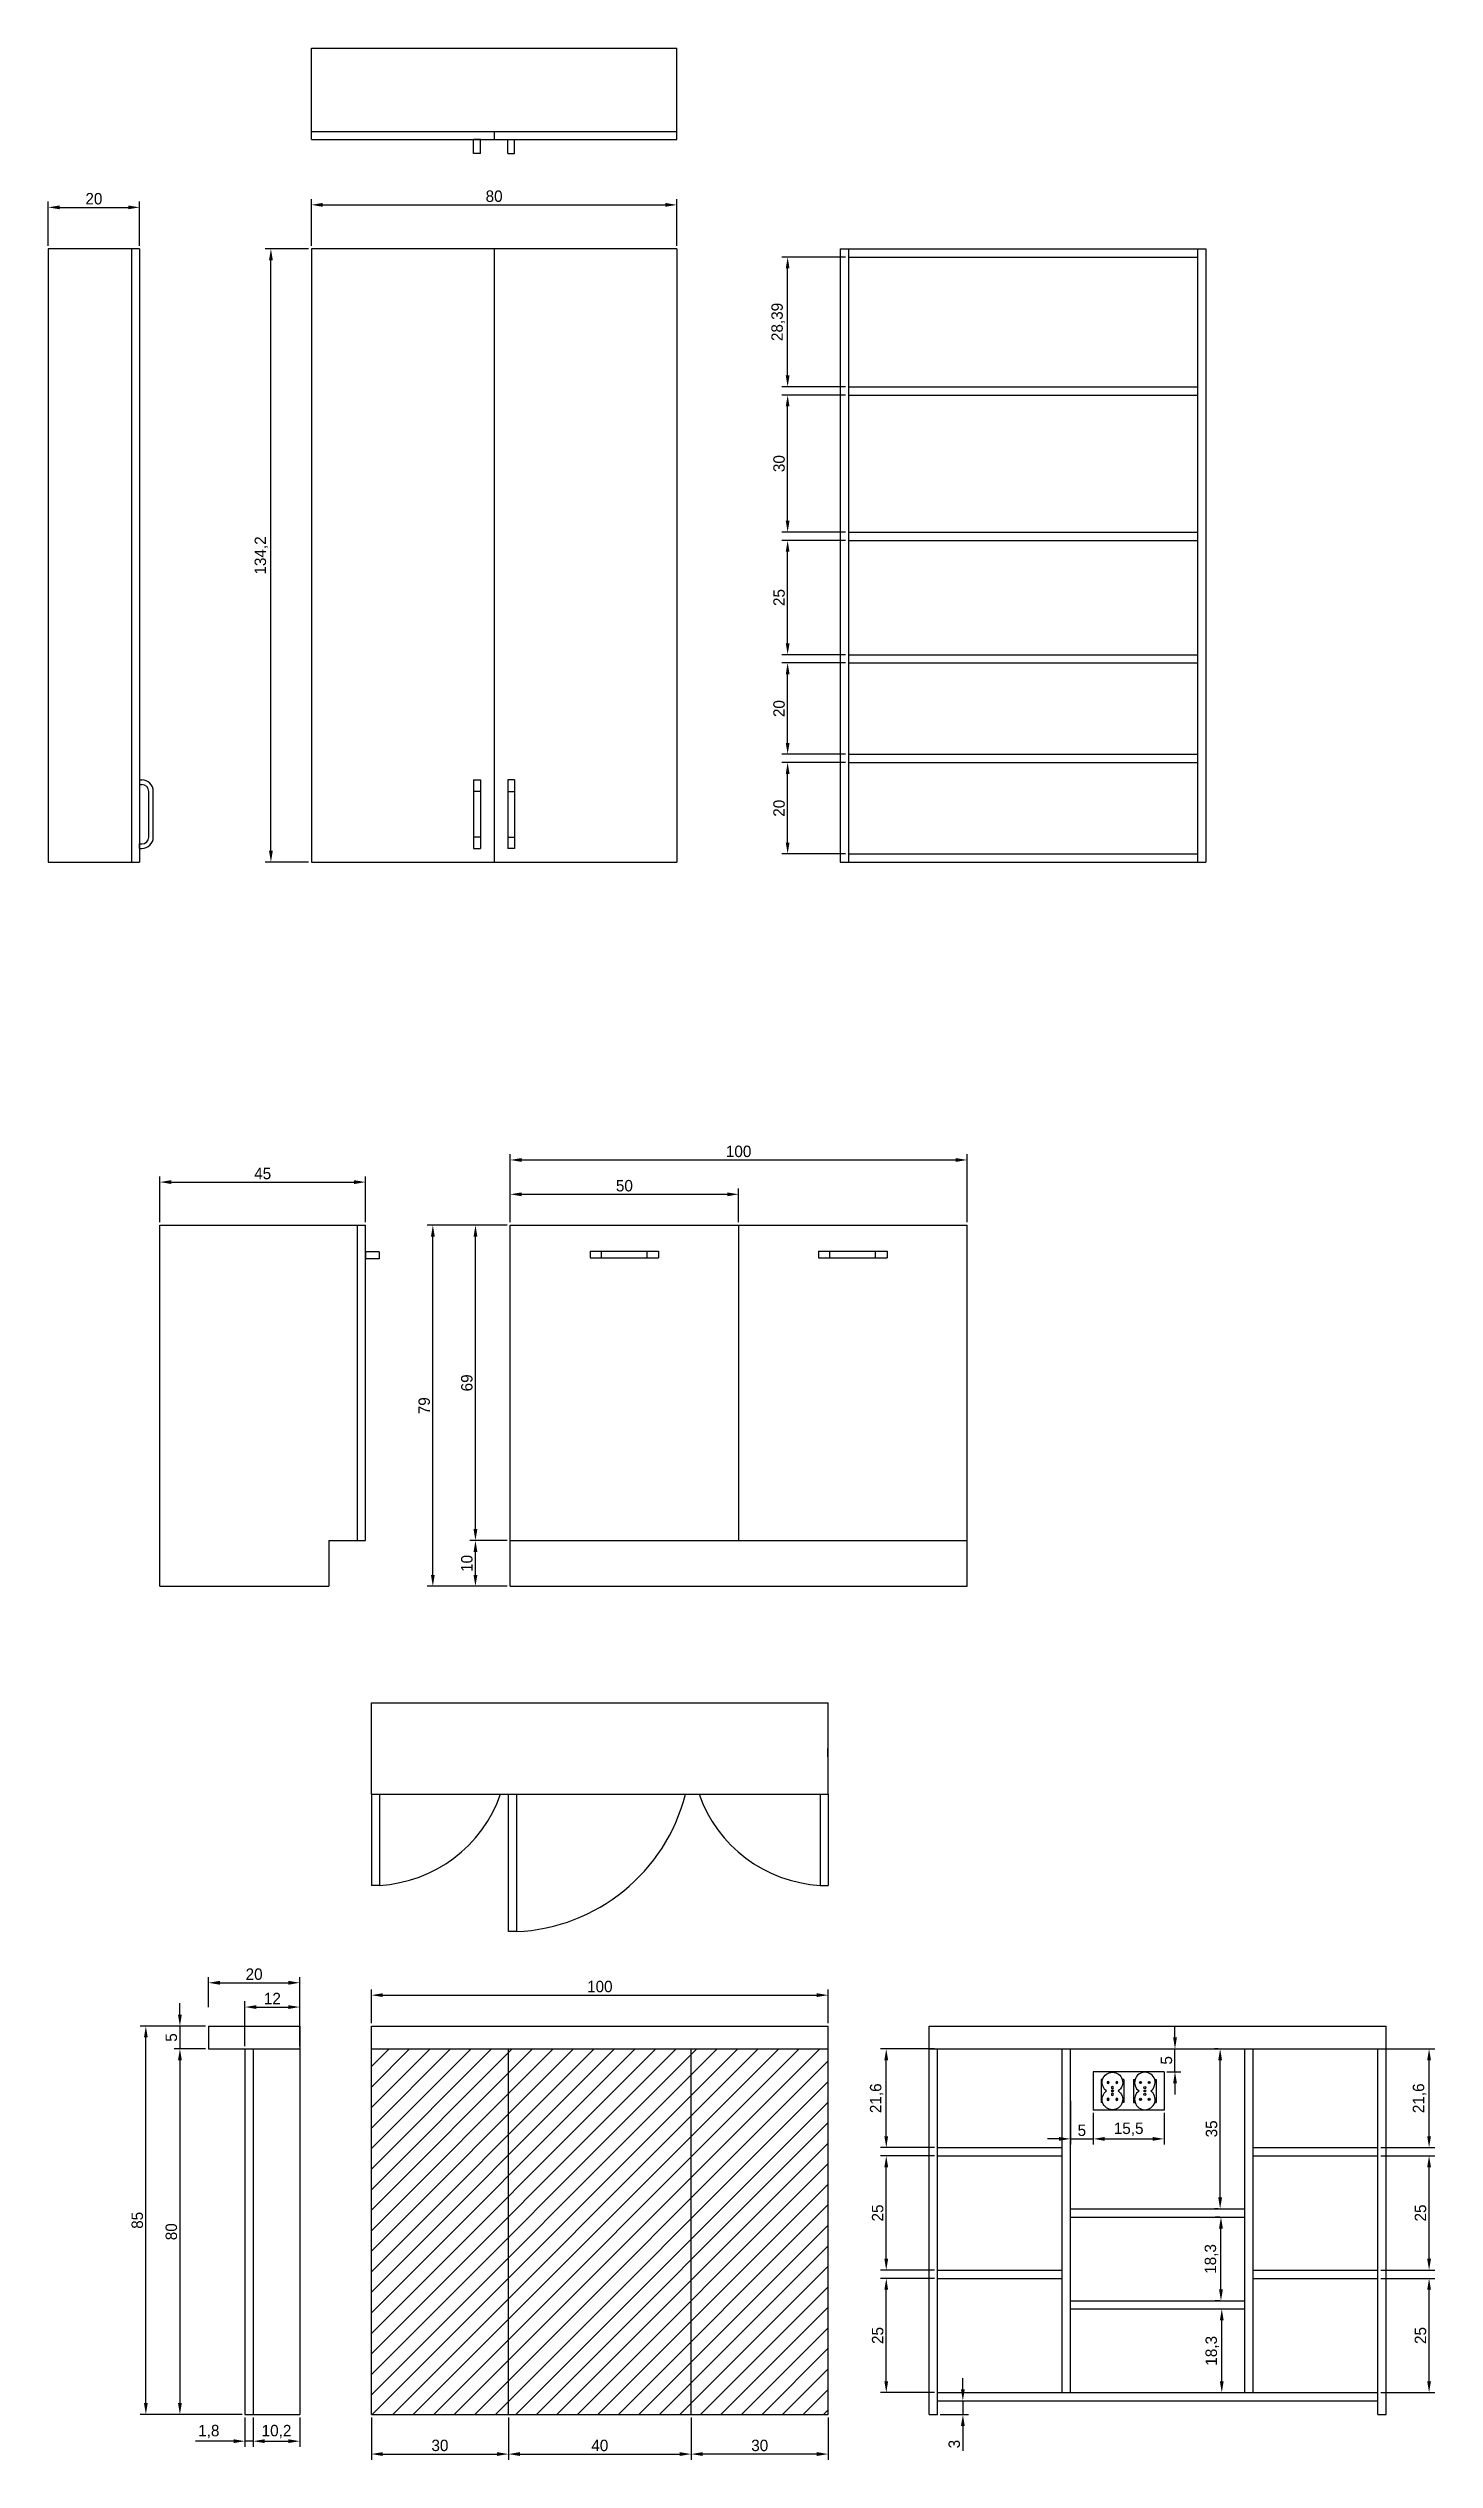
# Model space of a CAD drawing. Header units: millimetres. Extents: x 169 to 4368, y -1049 to 1924.
# Drawn here: x 1845 to 2149, y 853 to 1380 of the extents above; entities that cross this region are included whole.
import ezdxf
from ezdxf.lldxf.tags import DXFTag

# ---------------------------------------------------------------- set-up
doc = ezdxf.new("R2010")
doc.units = ezdxf.units.MM
doc.layers.add('Wymiar', color=7, linetype='Continuous', true_color=0x9e9e9e)
tags = doc.linetypes.add('03B018', pattern=[5.4, 2.16, -3.24]).pattern_tags.tags
tags[6:7] = [DXFTag(74, 4), DXFTag(75, 0), DXFTag(340, '0'), DXFTag(46, 1.0), DXFTag(50, 0.0), DXFTag(44, 0.0), DXFTag(45, 0.0)]
tags[4:5] = [DXFTag(74, 4), DXFTag(75, 0), DXFTag(340, '0'), DXFTag(46, 1.0), DXFTag(50, 0.0), DXFTag(44, 0.0), DXFTag(45, 0.0)]
doc.dimstyles.new('ISO-25', dxfattribs={"dimtxt": 2.5, "dimasz": 2.5, "dimexe": 1.25, "dimexo": 0.625, "dimtad": 1, "dimtxsty": 'Standard', "dimcen": 2.5, "dimadec": 0, "dimazin": 0, "dimtfac": 1, "dimtmove": 0, "dimatfit": 3, "dimfxl": 1, "dimarcsym": 0})

msp = doc.modelspace()

# ---------------------------------------------------------------- blocks, each defined once
blk = doc.blocks.new('*D325')
at = {"layer": 'Defpoints', "color": 0}
for p in [(1914.6, 1132.19), (1869.6, 1122.76), (1914.6, 1122.76)]:
    blk.add_point(p, dxfattribs=at)
at = {"layer": 'Wymiar', "color": 0, "lineweight": -2}
for p, q in [((1869.6, 1123.39), (1869.6, 1133.44)), ((1872.1, 1132.19), (1912.1, 1132.19)), ((1914.6, 1123.39), (1914.6, 1133.44))]:
    blk.add_line(p, q, dxfattribs=at)
at = {"layer": 'Wymiar', "color": 0}
for points in [[(1872.1, 1132.61), (1872.1, 1131.77), (1869.6, 1132.19)], [(1912.1, 1131.77), (1912.1, 1132.61), (1914.6, 1132.19)]]:
    blk.add_solid(points, dxfattribs=at)
at = {"layer": 'Wymiar', "color": 0, "insert": (1892.1, 1134.06), "char_height": 2.5, "attachment_point": 5}
blk.add_mtext('45', dxfattribs=at)
blk = doc.blocks.new('*D326')
at = {"layer": 'Defpoints', "color": 0}
for p in [(1938.67, 1053.76), (1946.27, 1053.76), (1946.27, 1043.76)]:
    blk.add_point(p, dxfattribs=at)
at = {"layer": 'Wymiar', "color": 0, "lineweight": -2}
for p, q in [((1945.64, 1053.76), (1937.42, 1053.76)), ((1938.67, 1046.26), (1938.67, 1051.26)), ((1945.64, 1043.76), (1937.42, 1043.76))]:
    blk.add_line(p, q, dxfattribs=at)
at = {"layer": 'Wymiar', "color": 0}
for points in [[(1939.09, 1051.26), (1938.25, 1051.26), (1938.67, 1053.76)], [(1938.25, 1046.26), (1939.09, 1046.26), (1938.67, 1043.76)]]:
    blk.add_solid(points, dxfattribs=at)
at = {"layer": 'Wymiar', "color": 0, "insert": (1936.79, 1048.76), "char_height": 2.5, "attachment_point": 5, "rotation": 90}
blk.add_mtext('10', dxfattribs=at)
blk = doc.blocks.new('*D327')
at = {"layer": 'Defpoints', "color": 0}
for p in [(1938.67, 1122.76), (1946.27, 1122.76), (1946.27, 1053.76)]:
    blk.add_point(p, dxfattribs=at)
at = {"layer": 'Wymiar', "color": 0, "lineweight": -2}
for p, q in [((1945.64, 1122.76), (1937.42, 1122.76)), ((1938.67, 1056.26), (1938.67, 1120.26)), ((1945.64, 1053.76), (1937.42, 1053.76))]:
    blk.add_line(p, q, dxfattribs=at)
at = {"layer": 'Wymiar', "color": 0}
for points in [[(1939.09, 1120.26), (1938.25, 1120.26), (1938.67, 1122.76)], [(1938.25, 1056.26), (1939.09, 1056.26), (1938.67, 1053.76)]]:
    blk.add_solid(points, dxfattribs=at)
at = {"layer": 'Wymiar', "color": 0, "insert": (1936.79, 1088.26), "char_height": 2.5, "attachment_point": 5, "rotation": 90}
blk.add_mtext('69', dxfattribs=at)
blk = doc.blocks.new('*D328')
at = {"layer": 'Defpoints', "color": 0}
for p in [(1996.27, 1129.52), (1946.27, 1122.76), (1996.27, 1122.76)]:
    blk.add_point(p, dxfattribs=at)
at = {"layer": 'Wymiar', "color": 0, "lineweight": -2}
for p, q in [((1946.27, 1123.39), (1946.27, 1130.77)), ((1948.77, 1129.52), (1993.77, 1129.52)), ((1996.27, 1123.39), (1996.27, 1130.77))]:
    blk.add_line(p, q, dxfattribs=at)
at = {"layer": 'Wymiar', "color": 0}
for points in [[(1948.77, 1129.93), (1948.77, 1129.1), (1946.27, 1129.52)], [(1993.77, 1129.1), (1993.77, 1129.93), (1996.27, 1129.52)]]:
    blk.add_solid(points, dxfattribs=at)
at = {"layer": 'Wymiar', "color": 0, "insert": (1971.27, 1131.39), "char_height": 2.5, "attachment_point": 5}
blk.add_mtext('50', dxfattribs=at)
blk = doc.blocks.new('*D329')
at = {"layer": 'Defpoints', "color": 0}
for p in [(2046.27, 1137.03), (1946.27, 1122.76), (2046.27, 1122.76)]:
    blk.add_point(p, dxfattribs=at)
at = {"layer": 'Wymiar', "color": 0, "lineweight": -2}
for p, q in [((1946.27, 1123.39), (1946.27, 1138.28)), ((1948.77, 1137.03), (2043.77, 1137.03)), ((2046.27, 1123.39), (2046.27, 1138.28))]:
    blk.add_line(p, q, dxfattribs=at)
at = {"layer": 'Wymiar', "color": 0}
for points in [[(1948.77, 1137.45), (1948.77, 1136.61), (1946.27, 1137.03)], [(2043.77, 1136.61), (2043.77, 1137.45), (2046.27, 1137.03)]]:
    blk.add_solid(points, dxfattribs=at)
at = {"layer": 'Wymiar', "color": 0, "insert": (1996.27, 1138.9), "char_height": 2.5, "attachment_point": 5}
blk.add_mtext('100', dxfattribs=at)
blk = doc.blocks.new('*D330')
at = {"layer": 'Defpoints', "color": 0}
for p in [(1929.34, 1122.76), (1946.27, 1122.76), (1946.27, 1043.76)]:
    blk.add_point(p, dxfattribs=at)
at = {"layer": 'Wymiar', "color": 0, "lineweight": -2}
for p, q in [((1945.64, 1122.76), (1928.09, 1122.76)), ((1929.34, 1046.26), (1929.34, 1120.26)), ((1945.64, 1043.76), (1928.09, 1043.76))]:
    blk.add_line(p, q, dxfattribs=at)
at = {"layer": 'Wymiar', "color": 0}
for points in [[(1929.76, 1120.26), (1928.92, 1120.26), (1929.34, 1122.76)], [(1928.92, 1046.26), (1929.76, 1046.26), (1929.34, 1043.76)]]:
    blk.add_solid(points, dxfattribs=at)
at = {"layer": 'Wymiar', "color": 0, "insert": (1927.46, 1083.26), "char_height": 2.5, "attachment_point": 5, "rotation": 90}
blk.add_mtext('79', dxfattribs=at)
blk = doc.blocks.new('Z$W@#21159')
for p, q in [((0, 0), (0, 20)), ((0, 20), (100, 20)), ((100, 0), (100, 20)), ((99.9, 8.2), (99.9, 10)), ((0, 0), (100, 0))]:
    blk.add_line(p, q)
blk = doc.blocks.new('Z$W@#20142')
for p, q in [((0, 0), (0, 85)), ((0, 85), (100, 85)), ((100, 0), (100, 85)), ((0, 80), (100, 80)), ((1.8, 0), (1.8, 80)), ((29.1, 4.8), (29.1, 80)), ((30.9, 4.8), (30.9, 80)), ((69.1, 4.8), (69.1, 80)), ((70.9, 4.8), (70.9, 80)), ((98.2, 0), (98.2, 80)), ((1.8, 58.4), (29.1, 58.4)), ((70.9, 58.4), (98.2, 58.4)), ((1.8, 56.6), (29.1, 56.6)), ((70.9, 56.6), (98.2, 56.6)), ((30.9, 45), (69.1, 45)), ((30.9, 43.2), (69.1, 43.2)), ((1.8, 31.6), (29.1, 31.6)), ((1.8, 29.8), (29.1, 29.8)), ((70.9, 31.6), (98.2, 31.6)), ((70.9, 29.8), (98.2, 29.8)), ((30.9, 24.9), (69.1, 24.9)), ((30.9, 23.1), (69.1, 23.1)), ((0, 0), (1.8, 0)), ((1.8, 4.8), (98.2, 4.8)), ((1.8, 3), (98.2, 3)), ((98.2, 0), (100, 0))]:
    blk.add_line(p, q)
blk = doc.blocks.new('Z$W@#24918')
h = blk.add_hatch(color=256)
h.paths.add_polyline_path([(1.54, 5.95, -1), (1.06, 5.95, -1)])
h.paths.add_polyline_path([(3.44, 5.95, -1), (2.96, 5.95, -1)])
h = blk.add_hatch(color=256)
h.paths.add_polyline_path([(1.54, 2.25, 1), (1.06, 2.25, 1)])
h.paths.add_polyline_path([(3.44, 2.25, 1), (2.96, 2.25, 1)])
for centre in [(1.3, 5.95), (3.2, 5.95), (1.3, 2.25), (2.25, 4.83), (2.25, 3.37), (3.2, 2.25)]:
    blk.add_circle(centre, 0.24)
for centre, start, end in [((2.25, 5.95), 304.6921, 235.3079), ((2.25, 2.25), 124.6921, 55.3079)]:
    blk.add_arc(centre, 2.25, start, end)
blk = doc.blocks.new('Z$W@#10080')
for p, q in [((15.5, 8.4), (0, 8.4)), ((0, 8.4), (0, 0)), ((1.7, 6.7), (1.7, 1.7)), ((2.05, 6.7), (1.7, 6.7)), ((6.7, 6.7), (6.35, 6.7)), ((6.7, 6.7), (6.7, 1.7)), ((8.8, 6.7), (8.8, 1.7)), ((8.8, 6.7), (9.15, 6.7)), ((13.45, 6.7), (13.8, 6.7)), ((13.8, 6.7), (13.8, 1.7)), ((15.5, 8.4), (15.5, 0)), ((15.5, 0), (0, 0)), ((2.05, 1.7), (1.7, 1.7)), ((4.4, 4.18), (4, 4.22)), ((4.22, 4.4), (4.18, 4)), ((6.7, 1.7), (6.35, 1.7)), ((8.8, 1.7), (9.15, 1.7)), ((11.1, 4.18), (11.5, 4.22)), ((11.28, 4.4), (11.32, 4)), ((13.45, 1.7), (13.8, 1.7))]:
    blk.add_line(p, q)
for centre in [(4.2, 4.2), (11.3, 4.2)]:
    blk.add_circle(centre, 0.2)
at = {"xscale": -1}
blk.add_blockref('Z$W@#24918', (6.45, 0.1), dxfattribs=at)
blk.add_blockref('Z$W@#24918', (9.05, 0.1))
blk = doc.blocks.new('*D344')
at = {"layer": 'Defpoints', "color": 0}
for p in [(1900.22, 957.02), (1880.22, 951.08), (1900.22, 951.08)]:
    blk.add_point(p, dxfattribs=at)
at = {"layer": 'Wymiar', "color": 0, "lineweight": -2}
for p, q in [((1880.22, 951.71), (1880.22, 958.27)), ((1882.72, 957.02), (1897.72, 957.02)), ((1900.22, 951.71), (1900.22, 958.27))]:
    blk.add_line(p, q, dxfattribs=at)
at = {"layer": 'Wymiar', "color": 0}
for points in [[(1882.72, 957.44), (1882.72, 956.6), (1880.22, 957.02)], [(1897.72, 956.6), (1897.72, 957.44), (1900.22, 957.02)]]:
    blk.add_solid(points, dxfattribs=at)
at = {"layer": 'Wymiar', "color": 0, "insert": (1890.22, 958.89), "char_height": 2.5, "attachment_point": 5}
blk.add_mtext('20', dxfattribs=at)
blk = doc.blocks.new('*D345')
at = {"layer": 'Defpoints', "color": 0}
for p in [(1890.02, 862.55), (1900.22, 862.55), (1900.22, 856.73)]:
    blk.add_point(p, dxfattribs=at)
at = {"layer": 'Wymiar', "color": 0, "lineweight": -2}
for p, q in [((1890.02, 861.93), (1890.02, 855.48)), ((1900.22, 861.93), (1900.22, 855.48)), ((1892.52, 856.73), (1897.72, 856.73))]:
    blk.add_line(p, q, dxfattribs=at)
at = {"layer": 'Wymiar', "color": 0}
for points in [[(1892.52, 857.15), (1892.52, 856.32), (1890.02, 856.73)], [(1897.72, 856.32), (1897.72, 857.15), (1900.22, 856.73)]]:
    blk.add_solid(points, dxfattribs=at)
at = {"layer": 'Wymiar', "color": 0, "insert": (1895.12, 858.82), "char_height": 2.5, "attachment_point": 5}
blk.add_mtext('10,2', dxfattribs=at)
blk = doc.blocks.new('*D346')
at = {"layer": 'Defpoints', "color": 0}
for p in [(1888.22, 862.55), (1890.02, 862.55), (1888.22, 856.73)]:
    blk.add_point(p, dxfattribs=at)
at = {"layer": 'Wymiar', "color": 0, "lineweight": -2}
for p, q in [((1888.22, 861.93), (1888.22, 855.48)), ((1890.02, 861.93), (1890.02, 855.48)), ((1885.72, 856.73), (1877.39, 856.73)), ((1890.02, 856.73), (1888.22, 856.73)), ((1892.52, 856.73), (1895.02, 856.73))]:
    blk.add_line(p, q, dxfattribs=at)
at = {"layer": 'Wymiar', "color": 0}
for points in [[(1885.72, 856.32), (1885.72, 857.15), (1888.22, 856.73)], [(1892.52, 857.15), (1892.52, 856.32), (1890.02, 856.73)]]:
    blk.add_solid(points, dxfattribs=at)
at = {"layer": 'Wymiar', "color": 0, "insert": (1880.3, 858.82), "char_height": 2.5, "attachment_point": 5}
blk.add_mtext('1,8', dxfattribs=at)
blk = doc.blocks.new('*D347')
at = {"layer": 'Defpoints', "color": 0}
for p in [(1900.22, 951.71), (1888.22, 942.55), (1900.22, 942.55)]:
    blk.add_point(p, dxfattribs=at)
at = {"layer": 'Wymiar', "color": 0, "lineweight": -2}
for p, q in [((1888.22, 943.18), (1888.22, 952.96)), ((1890.72, 951.71), (1897.72, 951.71)), ((1900.22, 943.18), (1900.22, 952.96))]:
    blk.add_line(p, q, dxfattribs=at)
at = {"layer": 'Wymiar', "color": 0}
for points in [[(1890.72, 952.12), (1890.72, 951.29), (1888.22, 951.71)], [(1897.72, 951.29), (1897.72, 952.12), (1900.22, 951.71)]]:
    blk.add_solid(points, dxfattribs=at)
at = {"layer": 'Wymiar', "color": 0, "insert": (1894.22, 953.58), "char_height": 2.5, "attachment_point": 5}
blk.add_mtext('12', dxfattribs=at)
blk = doc.blocks.new('*D349')
at = {"layer": 'Defpoints', "color": 0}
for p in [(1880.22, 947.55), (1873.98, 942.55), (1880.22, 942.55)]:
    blk.add_point(p, dxfattribs=at)
at = {"layer": 'Wymiar', "color": 0, "lineweight": -2}
for p, q in [((1873.98, 950.05), (1873.98, 952.55)), ((1879.6, 947.55), (1872.73, 947.55)), ((1873.98, 947.55), (1873.98, 942.55)), ((1879.6, 942.55), (1872.73, 942.55)), ((1873.98, 940.05), (1873.98, 937.55))]:
    blk.add_line(p, q, dxfattribs=at)
at = {"layer": 'Wymiar', "color": 0}
for points in [[(1873.56, 950.05), (1874.39, 950.05), (1873.98, 947.55)], [(1874.39, 940.05), (1873.56, 940.05), (1873.98, 942.55)]]:
    blk.add_solid(points, dxfattribs=at)
at = {"layer": 'Wymiar', "color": 0, "insert": (1872.1, 945.05), "char_height": 2.5, "attachment_point": 5, "rotation": 90}
blk.add_mtext('5', dxfattribs=at)
blk = doc.blocks.new('*D350')
at = {"layer": 'Defpoints', "color": 0}
for p in [(1880.22, 942.55), (1873.98, 862.55), (1888.22, 862.55)]:
    blk.add_point(p, dxfattribs=at)
at = {"layer": 'Wymiar', "color": 0, "lineweight": -2}
for p, q in [((1879.6, 942.55), (1872.73, 942.55)), ((1873.98, 940.05), (1873.98, 865.05)), ((1887.6, 862.55), (1872.73, 862.55))]:
    blk.add_line(p, q, dxfattribs=at)
at = {"layer": 'Wymiar', "color": 0}
for points in [[(1874.39, 940.05), (1873.56, 940.05), (1873.98, 942.55)], [(1873.56, 865.05), (1874.39, 865.05), (1873.98, 862.55)]]:
    blk.add_solid(points, dxfattribs=at)
at = {"layer": 'Wymiar', "color": 0, "insert": (1872.1, 902.55), "char_height": 2.5, "attachment_point": 5, "rotation": 90}
blk.add_mtext('80', dxfattribs=at)
blk = doc.blocks.new('*D351')
at = {"layer": 'Defpoints', "color": 0}
for p in [(1866.52, 947.55), (1880.22, 947.55), (1888.22, 862.55)]:
    blk.add_point(p, dxfattribs=at)
at = {"layer": 'Wymiar', "color": 0, "lineweight": -2}
for p, q in [((1879.6, 947.55), (1865.27, 947.55)), ((1866.52, 865.05), (1866.52, 945.05)), ((1887.6, 862.55), (1865.27, 862.55))]:
    blk.add_line(p, q, dxfattribs=at)
at = {"layer": 'Wymiar', "color": 0}
for points in [[(1866.94, 945.05), (1866.11, 945.05), (1866.52, 947.55)], [(1866.11, 865.05), (1866.94, 865.05), (1866.52, 862.55)]]:
    blk.add_solid(points, dxfattribs=at)
at = {"layer": 'Wymiar', "color": 0, "insert": (1864.65, 905.05), "char_height": 2.5, "attachment_point": 5, "rotation": 90}
blk.add_mtext('85', dxfattribs=at)
blk = doc.blocks.new('*D354')
at = {"layer": 'Defpoints', "color": 0}
for p in [(2015.89, 954.31), (1915.89, 947.55), (2015.89, 947.55)]:
    blk.add_point(p, dxfattribs=at)
at = {"layer": 'Wymiar', "color": 0, "lineweight": -2}
for p, q in [((1915.89, 948.18), (1915.89, 955.56)), ((2015.89, 948.18), (2015.89, 955.56)), ((1918.39, 954.31), (2013.39, 954.31))]:
    blk.add_line(p, q, dxfattribs=at)
at = {"layer": 'Wymiar', "color": 0}
for points in [[(1918.39, 954.73), (1918.39, 953.9), (1915.89, 954.31)], [(2013.39, 953.9), (2013.39, 954.73), (2015.89, 954.31)]]:
    blk.add_solid(points, dxfattribs=at)
at = {"layer": 'Wymiar', "color": 0, "insert": (1965.89, 956.19), "char_height": 2.5, "attachment_point": 5}
blk.add_mtext('100', dxfattribs=at)
blk = doc.blocks.new('*D355')
at = {"layer": 'Defpoints', "color": 0}
for p in [(2028.59, 892.35), (2039.8, 892.35), (2039.8, 867.35)]:
    blk.add_point(p, dxfattribs=at)
at = {"layer": 'Wymiar', "color": 0, "lineweight": -2}
for p, q in [((2039.17, 892.35), (2027.34, 892.35)), ((2028.59, 869.85), (2028.59, 889.85)), ((2039.17, 867.35), (2027.34, 867.35))]:
    blk.add_line(p, q, dxfattribs=at)
at = {"layer": 'Wymiar', "color": 0}
for points in [[(2029, 889.85), (2028.17, 889.85), (2028.59, 892.35)], [(2028.17, 869.85), (2029, 869.85), (2028.59, 867.35)]]:
    blk.add_solid(points, dxfattribs=at)
at = {"layer": 'Wymiar', "color": 0, "insert": (2026.71, 879.85), "char_height": 2.5, "attachment_point": 5, "rotation": 90}
blk.add_mtext('25', dxfattribs=at)
blk = doc.blocks.new('*D356')
at = {"layer": 'Defpoints', "color": 0}
for p in [(2028.59, 919.15), (2039.8, 919.15), (2039.8, 894.15)]:
    blk.add_point(p, dxfattribs=at)
at = {"layer": 'Wymiar', "color": 0, "lineweight": -2}
for p, q in [((2039.17, 919.15), (2027.34, 919.15)), ((2028.59, 896.65), (2028.59, 916.65)), ((2039.17, 894.15), (2027.34, 894.15))]:
    blk.add_line(p, q, dxfattribs=at)
at = {"layer": 'Wymiar', "color": 0}
for points in [[(2029, 916.65), (2028.17, 916.65), (2028.59, 919.15)], [(2028.17, 896.65), (2029, 896.65), (2028.59, 894.15)]]:
    blk.add_solid(points, dxfattribs=at)
at = {"layer": 'Wymiar', "color": 0, "insert": (2026.71, 906.65), "char_height": 2.5, "attachment_point": 5, "rotation": 90}
blk.add_mtext('25', dxfattribs=at)
blk = doc.blocks.new('*D357')
at = {"layer": 'Defpoints', "color": 0}
for p in [(2028.59, 942.55), (2039.8, 942.55), (2039.8, 920.95)]:
    blk.add_point(p, dxfattribs=at)
at = {"layer": 'Wymiar', "color": 0, "lineweight": -2}
for p, q in [((2039.17, 942.55), (2027.34, 942.55)), ((2028.59, 923.45), (2028.59, 940.05)), ((2039.17, 920.95), (2027.34, 920.95))]:
    blk.add_line(p, q, dxfattribs=at)
at = {"layer": 'Wymiar', "color": 0}
for points in [[(2029, 940.05), (2028.17, 940.05), (2028.59, 942.55)], [(2028.17, 923.45), (2029, 923.45), (2028.59, 920.95)]]:
    blk.add_solid(points, dxfattribs=at)
at = {"layer": 'Wymiar', "color": 0, "insert": (2026.5, 931.75), "char_height": 2.5, "attachment_point": 5, "rotation": 90}
blk.add_mtext('21,6', dxfattribs=at)
blk = doc.blocks.new('*D358')
at = {"layer": 'Defpoints', "color": 0}
for p in [(2136.2, 892.35), (2147.41, 892.35), (2136.2, 867.35)]:
    blk.add_point(p, dxfattribs=at)
at = {"layer": 'Wymiar', "color": 0, "lineweight": -2}
for p, q in [((2136.82, 892.35), (2148.66, 892.35)), ((2147.41, 869.85), (2147.41, 889.85)), ((2136.82, 867.35), (2148.66, 867.35))]:
    blk.add_line(p, q, dxfattribs=at)
at = {"layer": 'Wymiar', "color": 0}
for points in [[(2147.82, 889.85), (2146.99, 889.85), (2147.41, 892.35)], [(2146.99, 869.85), (2147.82, 869.85), (2147.41, 867.35)]]:
    blk.add_solid(points, dxfattribs=at)
at = {"layer": 'Wymiar', "color": 0, "insert": (2145.53, 879.85), "char_height": 2.5, "attachment_point": 5, "rotation": 90}
blk.add_mtext('25', dxfattribs=at)
blk = doc.blocks.new('*D359')
at = {"layer": 'Defpoints', "color": 0}
for p in [(2136.2, 919.15), (2147.41, 919.15), (2136.2, 894.15)]:
    blk.add_point(p, dxfattribs=at)
at = {"layer": 'Wymiar', "color": 0, "lineweight": -2}
for p, q in [((2136.82, 919.15), (2148.66, 919.15)), ((2147.41, 896.65), (2147.41, 916.65)), ((2136.82, 894.15), (2148.66, 894.15))]:
    blk.add_line(p, q, dxfattribs=at)
at = {"layer": 'Wymiar', "color": 0}
for points in [[(2147.82, 916.65), (2146.99, 916.65), (2147.41, 919.15)], [(2146.99, 896.65), (2147.82, 896.65), (2147.41, 894.15)]]:
    blk.add_solid(points, dxfattribs=at)
at = {"layer": 'Wymiar', "color": 0, "insert": (2145.53, 906.65), "char_height": 2.5, "attachment_point": 5, "rotation": 90}
blk.add_mtext('25', dxfattribs=at)
blk = doc.blocks.new('*D360')
at = {"layer": 'Defpoints', "color": 0}
for p in [(2136.2, 942.55), (2147.41, 942.55), (2136.2, 920.95)]:
    blk.add_point(p, dxfattribs=at)
at = {"layer": 'Wymiar', "color": 0, "lineweight": -2}
for p, q in [((2136.82, 942.55), (2148.66, 942.55)), ((2147.41, 923.45), (2147.41, 940.05)), ((2136.82, 920.95), (2148.66, 920.95))]:
    blk.add_line(p, q, dxfattribs=at)
at = {"layer": 'Wymiar', "color": 0}
for points in [[(2147.82, 940.05), (2146.99, 940.05), (2147.41, 942.55)], [(2146.99, 923.45), (2147.82, 923.45), (2147.41, 920.95)]]:
    blk.add_solid(points, dxfattribs=at)
at = {"layer": 'Wymiar', "color": 0, "insert": (2145.32, 931.75), "char_height": 2.5, "attachment_point": 5, "rotation": 90}
blk.add_mtext('21,6', dxfattribs=at)
blk = doc.blocks.new('*D362')
at = {"layer": 'Defpoints', "color": 0}
for p in [(2101.85, 885.65), (2102.03, 885.65), (2101.85, 867.35)]:
    blk.add_point(p, dxfattribs=at)
at = {"layer": 'Wymiar', "color": 0, "lineweight": -2}
for p, q in [((2102.03, 869.85), (2102.03, 883.15)), ((2102.48, 885.65), (2103.28, 885.65)), ((2102.48, 867.35), (2103.28, 867.35))]:
    blk.add_line(p, q, dxfattribs=at)
at = {"layer": 'Wymiar', "color": 0}
for points in [[(2102.45, 883.15), (2101.61, 883.15), (2102.03, 885.65)], [(2101.61, 869.85), (2102.45, 869.85), (2102.03, 867.35)]]:
    blk.add_solid(points, dxfattribs=at)
at = {"layer": 'Wymiar', "color": 0, "insert": (2099.95, 876.5), "char_height": 2.5, "attachment_point": 5, "rotation": 90}
blk.add_mtext('18,3', dxfattribs=at)
blk = doc.blocks.new('*D363')
at = {"layer": 'Defpoints', "color": 0}
for p in [(2101.85, 905.75), (2102.21, 905.75), (2102.21, 887.45)]:
    blk.add_point(p, dxfattribs=at)
at = {"layer": 'Wymiar', "color": 0, "lineweight": -2}
for p, q in [((2101.59, 905.75), (2100.6, 905.75)), ((2101.85, 889.95), (2101.85, 903.25)), ((2101.59, 887.45), (2100.6, 887.45))]:
    blk.add_line(p, q, dxfattribs=at)
at = {"layer": 'Wymiar', "color": 0}
for points in [[(2102.27, 903.25), (2101.43, 903.25), (2101.85, 905.75)], [(2101.43, 889.95), (2102.27, 889.95), (2101.85, 887.45)]]:
    blk.add_solid(points, dxfattribs=at)
at = {"layer": 'Wymiar', "color": 0, "insert": (2099.77, 896.6), "char_height": 2.5, "attachment_point": 5, "rotation": 90}
blk.add_mtext('18,3', dxfattribs=at)
blk = doc.blocks.new('*D364')
at = {"layer": 'Defpoints', "color": 0}
for p in [(2101.67, 942.55), (2101.85, 942.55), (2101.85, 907.55)]:
    blk.add_point(p, dxfattribs=at)
at = {"layer": 'Wymiar', "color": 0, "lineweight": -2}
for p, q in [((2101.23, 942.55), (2100.42, 942.55)), ((2101.67, 910.05), (2101.67, 940.05)), ((2101.23, 907.55), (2100.42, 907.55))]:
    blk.add_line(p, q, dxfattribs=at)
at = {"layer": 'Wymiar', "color": 0}
for points in [[(2102.09, 940.05), (2101.25, 940.05), (2101.67, 942.55)], [(2101.25, 910.05), (2102.09, 910.05), (2101.67, 907.55)]]:
    blk.add_solid(points, dxfattribs=at)
at = {"layer": 'Wymiar', "color": 0, "insert": (2099.8, 925.05), "char_height": 2.5, "attachment_point": 5, "rotation": 90}
blk.add_mtext('35', dxfattribs=at)
blk = doc.blocks.new('*D365')
at = {"layer": 'Defpoints', "color": 0}
for p in [(2068.9, 931.85), (2073.9, 929.15), (2073.9, 922.87)]:
    blk.add_point(p, dxfattribs=at)
at = {"layer": 'Wymiar', "color": 0, "lineweight": -2}
for p, q in [((2068.9, 931.22), (2068.9, 921.62)), ((2073.9, 928.53), (2073.9, 921.62)), ((2066.4, 922.87), (2063.9, 922.87)), ((2068.9, 922.87), (2073.9, 922.87)), ((2076.4, 922.87), (2078.9, 922.87))]:
    blk.add_line(p, q, dxfattribs=at)
at = {"layer": 'Wymiar', "color": 0}
for points in [[(2066.4, 922.45), (2066.4, 923.28), (2068.9, 922.87)], [(2076.4, 923.28), (2076.4, 922.45), (2073.9, 922.87)]]:
    blk.add_solid(points, dxfattribs=at)
at = {"layer": 'Wymiar', "color": 0, "insert": (2071.4, 924.74), "char_height": 2.5, "attachment_point": 5}
blk.add_mtext('5', dxfattribs=at)
blk = doc.blocks.new('*D366')
at = {"layer": 'Defpoints', "color": 0}
for p in [(2089.4, 942.55), (2091.79, 942.55), (2089.4, 937.55)]:
    blk.add_point(p, dxfattribs=at)
at = {"layer": 'Wymiar', "color": 0, "lineweight": -2}
for p, q in [((2091.79, 945.05), (2091.79, 947.55)), ((2090.02, 942.55), (2093.04, 942.55)), ((2091.79, 937.55), (2091.79, 942.55)), ((2090.02, 937.55), (2093.04, 937.55)), ((2091.79, 935.05), (2091.79, 932.55))]:
    blk.add_line(p, q, dxfattribs=at)
at = {"layer": 'Wymiar', "color": 0}
for points in [[(2091.38, 945.05), (2092.21, 945.05), (2091.79, 942.55)], [(2092.21, 935.05), (2091.38, 935.05), (2091.79, 937.55)]]:
    blk.add_solid(points, dxfattribs=at)
at = {"layer": 'Wymiar', "color": 0, "insert": (2089.92, 940.05), "char_height": 2.5, "attachment_point": 5, "rotation": 90}
blk.add_mtext('5', dxfattribs=at)
blk = doc.blocks.new('*D367')
at = {"layer": 'Defpoints', "color": 0}
for p in [(2073.9, 929.15), (2089.4, 929.15), (2089.4, 922.87)]:
    blk.add_point(p, dxfattribs=at)
at = {"layer": 'Wymiar', "color": 0, "lineweight": -2}
for p, q in [((2073.9, 928.53), (2073.9, 921.62)), ((2089.4, 928.53), (2089.4, 921.62)), ((2076.4, 922.87), (2086.9, 922.87))]:
    blk.add_line(p, q, dxfattribs=at)
at = {"layer": 'Wymiar', "color": 0}
for points in [[(2076.4, 923.28), (2076.4, 922.45), (2073.9, 922.87)], [(2086.9, 922.45), (2086.9, 923.28), (2089.4, 922.87)]]:
    blk.add_solid(points, dxfattribs=at)
at = {"layer": 'Wymiar', "color": 0, "insert": (2081.65, 924.95), "char_height": 2.5, "attachment_point": 5}
blk.add_mtext('15,5', dxfattribs=at)
blk = doc.blocks.new('*D369')
at = {"layer": 'Defpoints', "color": 0}
for p in [(2039.8, 865.55), (2039.8, 862.55), (2045.36, 862.55)]:
    blk.add_point(p, dxfattribs=at)
at = {"layer": 'Wymiar', "color": 0, "lineweight": -2}
for p, q in [((2045.36, 868.05), (2045.36, 870.55)), ((2040.42, 865.55), (2046.61, 865.55)), ((2045.36, 865.55), (2045.36, 862.55)), ((2040.42, 862.55), (2046.61, 862.55)), ((2045.36, 860.05), (2045.36, 854.63))]:
    blk.add_line(p, q, dxfattribs=at)
at = {"layer": 'Wymiar', "color": 0}
for points in [[(2044.94, 868.05), (2045.77, 868.05), (2045.36, 865.55)], [(2045.77, 860.05), (2044.94, 860.05), (2045.36, 862.55)]]:
    blk.add_solid(points, dxfattribs=at)
at = {"layer": 'Wymiar', "color": 0, "insert": (2043.48, 856.09), "char_height": 2.5, "attachment_point": 5, "rotation": 90}
blk.add_mtext('3', dxfattribs=at)
blk = doc.blocks.new('*D370')
at = {"layer": 'Defpoints', "color": 0}
for p in [(1915.89, 862.55), (1945.89, 862.55), (1945.89, 853.91)]:
    blk.add_point(p, dxfattribs=at)
at = {"layer": 'Wymiar', "color": 0, "lineweight": -2}
for p, q in [((1915.89, 861.93), (1915.89, 852.66)), ((1945.89, 861.93), (1945.89, 852.66)), ((1918.39, 853.91), (1943.39, 853.91))]:
    blk.add_line(p, q, dxfattribs=at)
at = {"layer": 'Wymiar', "color": 0}
for points in [[(1918.39, 854.33), (1918.39, 853.5), (1915.89, 853.91)], [(1943.39, 853.5), (1943.39, 854.33), (1945.89, 853.91)]]:
    blk.add_solid(points, dxfattribs=at)
at = {"layer": 'Wymiar', "color": 0, "insert": (1930.89, 855.79), "char_height": 2.5, "attachment_point": 5}
blk.add_mtext('30', dxfattribs=at)
blk = doc.blocks.new('*D371')
at = {"layer": 'Defpoints', "color": 0}
for p in [(1945.89, 862.55), (1985.89, 862.55), (1985.89, 853.91)]:
    blk.add_point(p, dxfattribs=at)
at = {"layer": 'Wymiar', "color": 0, "lineweight": -2}
for p, q in [((1945.89, 861.93), (1945.89, 852.66)), ((1985.89, 861.93), (1985.89, 852.66)), ((1948.39, 853.91), (1983.39, 853.91))]:
    blk.add_line(p, q, dxfattribs=at)
at = {"layer": 'Wymiar', "color": 0}
for points in [[(1948.39, 854.33), (1948.39, 853.5), (1945.89, 853.91)], [(1983.39, 853.5), (1983.39, 854.33), (1985.89, 853.91)]]:
    blk.add_solid(points, dxfattribs=at)
at = {"layer": 'Wymiar', "color": 0, "insert": (1965.89, 855.79), "char_height": 2.5, "attachment_point": 5}
blk.add_mtext('40', dxfattribs=at)
blk = doc.blocks.new('*D372')
at = {"layer": 'Defpoints', "color": 0}
for p in [(1985.89, 862.55), (2015.89, 862.55), (1985.89, 853.91)]:
    blk.add_point(p, dxfattribs=at)
at = {"layer": 'Wymiar', "color": 0, "lineweight": -2}
for p, q in [((1985.89, 861.93), (1985.89, 852.66)), ((2015.89, 861.93), (2015.89, 852.66)), ((2013.39, 853.91), (1988.39, 853.91))]:
    blk.add_line(p, q, dxfattribs=at)
at = {"layer": 'Wymiar', "color": 0}
for points in [[(1988.39, 854.33), (1988.39, 853.5), (1985.89, 853.91)], [(2013.39, 853.5), (2013.39, 854.33), (2015.89, 853.91)]]:
    blk.add_solid(points, dxfattribs=at)
at = {"layer": 'Wymiar', "color": 0, "insert": (2000.89, 855.79), "char_height": 2.5, "attachment_point": 5}
blk.add_mtext('30', dxfattribs=at)
blk = doc.blocks.new('Z$W@#27982')
for p, q in [((0, 3), (0, 2.5)), ((0, 3), (1, 3)), ((1, 3), (1, 2.5)), ((2.5, 1), (12.5, 1)), ((2.5, 0), (12.5, 0)), ((15, 3), (14, 3)), ((14, 3), (14, 2.5)), ((15, 3), (15, 2.5))]:
    blk.add_line(p, q)
for centre, radius, start, end in [((2.5, 2.5), 2.5, 180, 270), ((2.5, 2.5), 1.5, 180, 270), ((12.5, 2.5), 1.5, 270, 0), ((12.5, 2.5), 2.5, 270, 0)]:
    blk.add_arc(centre, radius, start, end)
blk = doc.blocks.new('Z$W@#5437')
for p, q in [((0, 4.8), (0, 23)), ((0, 23), (80, 23)), ((80, 4.8), (80, 23)), ((0, 4.8), (80, 4.8)), ((0, 3), (0, 4.8)), ((0, 3), (40, 3)), ((35.5, 0), (35.5, 3)), ((37, 3), (35.5, 3)), ((37, 0), (35.5, 0)), ((37, 0), (37, 3)), ((40, 4.8), (40, 3)), ((40, 3), (80, 3)), ((43, 0), (43, 3)), ((43, 3), (44.5, 3)), ((43, 0), (44.5, 0)), ((44.5, 0), (44.5, 3)), ((80, 3), (80, 4.8))]:
    blk.add_line(p, q)
blk = doc.blocks.new('*D316')
at = {"layer": 'Defpoints', "color": 0}
for p in [(1865.15, 1345.44), (1845.15, 1336.38), (1865.15, 1336.38)]:
    blk.add_point(p, dxfattribs=at)
at = {"layer": 'Wymiar', "color": 0, "lineweight": -2}
for p, q in [((1845.15, 1337.01), (1845.15, 1346.69)), ((1847.65, 1345.44), (1862.65, 1345.44)), ((1865.15, 1337.01), (1865.15, 1346.69))]:
    blk.add_line(p, q, dxfattribs=at)
at = {"layer": 'Wymiar', "color": 0}
for points in [[(1847.65, 1345.86), (1847.65, 1345.03), (1845.15, 1345.44)], [(1862.65, 1345.03), (1862.65, 1345.86), (1865.15, 1345.44)]]:
    blk.add_solid(points, dxfattribs=at)
at = {"layer": 'Wymiar', "color": 0, "insert": (1855.15, 1347.32), "char_height": 2.5, "attachment_point": 5}
blk.add_mtext('20', dxfattribs=at)
blk = doc.blocks.new('*D317')
at = {"layer": 'Defpoints', "color": 0}
for p in [(1982.75, 1345.99), (1902.75, 1336.38), (1982.75, 1336.38)]:
    blk.add_point(p, dxfattribs=at)
at = {"layer": 'Wymiar', "color": 0, "lineweight": -2}
for p, q in [((1902.75, 1337.01), (1902.75, 1347.24)), ((1905.25, 1345.99), (1980.25, 1345.99)), ((1982.75, 1337.01), (1982.75, 1347.24))]:
    blk.add_line(p, q, dxfattribs=at)
at = {"layer": 'Wymiar', "color": 0}
for points in [[(1905.25, 1346.41), (1905.25, 1345.57), (1902.75, 1345.99)], [(1980.25, 1345.57), (1980.25, 1346.41), (1982.75, 1345.99)]]:
    blk.add_solid(points, dxfattribs=at)
at = {"layer": 'Wymiar', "color": 0, "insert": (1942.75, 1347.87), "char_height": 2.5, "attachment_point": 5}
blk.add_mtext('80', dxfattribs=at)
blk = doc.blocks.new('*D318')
at = {"layer": 'Defpoints', "color": 0}
for p in [(1893.9, 1336.38), (1902.75, 1336.38), (1902.75, 1202.18)]:
    blk.add_point(p, dxfattribs=at)
at = {"layer": 'Wymiar', "color": 0, "lineweight": -2}
for p, q in [((1902.12, 1336.38), (1892.65, 1336.38)), ((1893.9, 1204.68), (1893.9, 1333.88)), ((1902.12, 1202.18), (1892.65, 1202.18))]:
    blk.add_line(p, q, dxfattribs=at)
at = {"layer": 'Wymiar', "color": 0}
for points in [[(1894.31, 1333.88), (1893.48, 1333.88), (1893.9, 1336.38)], [(1893.48, 1204.68), (1894.31, 1204.68), (1893.9, 1202.18)]]:
    blk.add_solid(points, dxfattribs=at)
at = {"layer": 'Wymiar', "color": 0, "insert": (1891.81, 1269.28), "char_height": 2.5, "attachment_point": 5, "rotation": 90}
blk.add_mtext('134,2', dxfattribs=at)
blk = doc.blocks.new('*D319')
at = {"layer": 'Defpoints', "color": 0}
for p in [(2007, 1223.98), (2020.31, 1223.98), (2020.31, 1203.98)]:
    blk.add_point(p, dxfattribs=at)
at = {"layer": 'Wymiar', "color": 0, "lineweight": -2}
for p, q in [((2019.68, 1223.98), (2005.75, 1223.98)), ((2007, 1206.48), (2007, 1221.48)), ((2019.68, 1203.98), (2005.75, 1203.98))]:
    blk.add_line(p, q, dxfattribs=at)
at = {"layer": 'Wymiar', "color": 0}
for points in [[(2007.42, 1221.48), (2006.59, 1221.48), (2007, 1223.98)], [(2006.59, 1206.48), (2007.42, 1206.48), (2007, 1203.98)]]:
    blk.add_solid(points, dxfattribs=at)
at = {"layer": 'Wymiar', "color": 0, "insert": (2005.13, 1213.98), "char_height": 2.5, "attachment_point": 5, "rotation": 90}
blk.add_mtext('20', dxfattribs=at)
blk = doc.blocks.new('*D320')
at = {"layer": 'Defpoints', "color": 0}
for p in [(2007, 1245.78), (2020.31, 1245.78), (2020.31, 1225.78)]:
    blk.add_point(p, dxfattribs=at)
at = {"layer": 'Wymiar', "color": 0, "lineweight": -2}
for p, q in [((2019.68, 1245.78), (2005.75, 1245.78)), ((2007, 1228.28), (2007, 1243.28)), ((2019.68, 1225.78), (2005.75, 1225.78))]:
    blk.add_line(p, q, dxfattribs=at)
at = {"layer": 'Wymiar', "color": 0}
for points in [[(2007.42, 1243.28), (2006.59, 1243.28), (2007, 1245.78)], [(2006.59, 1228.28), (2007.42, 1228.28), (2007, 1225.78)]]:
    blk.add_solid(points, dxfattribs=at)
at = {"layer": 'Wymiar', "color": 0, "insert": (2005.13, 1235.78), "char_height": 2.5, "attachment_point": 5, "rotation": 90}
blk.add_mtext('20', dxfattribs=at)
blk = doc.blocks.new('*D321')
at = {"layer": 'Defpoints', "color": 0}
for p in [(2007, 1272.58), (2020.31, 1272.58), (2020.31, 1247.58)]:
    blk.add_point(p, dxfattribs=at)
at = {"layer": 'Wymiar', "color": 0, "lineweight": -2}
for p, q in [((2019.68, 1272.58), (2005.75, 1272.58)), ((2007, 1250.08), (2007, 1270.08)), ((2019.68, 1247.58), (2005.75, 1247.58))]:
    blk.add_line(p, q, dxfattribs=at)
at = {"layer": 'Wymiar', "color": 0}
for points in [[(2007.42, 1270.08), (2006.59, 1270.08), (2007, 1272.58)], [(2006.59, 1250.08), (2007.42, 1250.08), (2007, 1247.58)]]:
    blk.add_solid(points, dxfattribs=at)
at = {"layer": 'Wymiar', "color": 0, "insert": (2005.13, 1260.08), "char_height": 2.5, "attachment_point": 5, "rotation": 90}
blk.add_mtext('25', dxfattribs=at)
blk = doc.blocks.new('*D322')
at = {"layer": 'Defpoints', "color": 0}
for p in [(2007, 1304.38), (2020.31, 1304.38), (2020.31, 1274.38)]:
    blk.add_point(p, dxfattribs=at)
at = {"layer": 'Wymiar', "color": 0, "lineweight": -2}
for p, q in [((2019.68, 1304.38), (2005.75, 1304.38)), ((2007, 1276.88), (2007, 1301.88)), ((2019.68, 1274.38), (2005.75, 1274.38))]:
    blk.add_line(p, q, dxfattribs=at)
at = {"layer": 'Wymiar', "color": 0}
for points in [[(2007.42, 1301.88), (2006.59, 1301.88), (2007, 1304.38)], [(2006.59, 1276.88), (2007.42, 1276.88), (2007, 1274.38)]]:
    blk.add_solid(points, dxfattribs=at)
at = {"layer": 'Wymiar', "color": 0, "insert": (2005.13, 1289.38), "char_height": 2.5, "attachment_point": 5, "rotation": 90}
blk.add_mtext('30', dxfattribs=at)
blk = doc.blocks.new('*D323')
at = {"layer": 'Defpoints', "color": 0}
for p in [(2007, 1334.57), (2020.31, 1334.57), (2020.31, 1306.18)]:
    blk.add_point(p, dxfattribs=at)
at = {"layer": 'Wymiar', "color": 0, "lineweight": -2}
for p, q in [((2019.68, 1334.57), (2005.75, 1334.57)), ((2007, 1308.68), (2007, 1332.07)), ((2019.68, 1306.18), (2005.75, 1306.18))]:
    blk.add_line(p, q, dxfattribs=at)
at = {"layer": 'Wymiar', "color": 0}
for points in [[(2007.42, 1332.07), (2006.59, 1332.07), (2007, 1334.57)], [(2006.59, 1308.68), (2007.42, 1308.68), (2007, 1306.18)]]:
    blk.add_solid(points, dxfattribs=at)
at = {"layer": 'Wymiar', "color": 0, "insert": (2004.92, 1320.37), "char_height": 2.5, "attachment_point": 5, "rotation": 90}
blk.add_mtext('28,39', dxfattribs=at)

# ---------------------------------------------------------------- dimensions: what is measured, and where the dimension line sits
at = {"layer": 'Wymiar'}
for base, p1, p2, picture, middle in [((1865.147, 1345.444), (1845.147, 1336.38), (1865.147, 1336.38), '*D316', (1855.147, 1347.319)), ((1982.746, 1345.991), (1902.746, 1336.38), (1982.746, 1336.38), '*D317', (1942.746, 1347.866)), ((2046.267, 1137.03), (1946.267, 1122.76), (2046.267, 1122.76), '*D329', (1996.267, 1138.905)), ((1914.604, 1132.189), (1869.604, 1122.76), (1914.604, 1122.76), '*D325', (1892.104, 1134.064)), ((1996.267, 1129.518), (1946.267, 1122.76), (1996.267, 1122.76), '*D328', (1971.267, 1131.393)), ((1900.221, 957.019), (1880.221, 951.083), (1900.221, 951.083), '*D344', (1890.221, 958.894)), ((1900.221, 951.708), (1888.221, 942.55), (1900.221, 942.55), '*D347', (1894.221, 953.583)), ((2015.892, 954.314), (1915.892, 947.55), (2015.892, 947.55), '*D354', (1965.892, 956.189)), ((2073.897, 922.866), (2068.897, 931.848), (2073.897, 929.15), '*D365', (2071.397, 924.741)), ((2089.397, 922.866), (2073.897, 929.15), (2089.397, 929.15), '*D367', (2081.647, 924.949)), ((1888.221, 856.734), (1890.021, 862.55), (1888.221, 862.55), '*D346', (1880.304, 858.817)), ((1900.221, 856.734), (1890.021, 862.55), (1900.221, 862.55), '*D345', (1895.121, 858.817)), ((1945.892, 853.914), (1915.892, 862.55), (1945.892, 862.55), '*D370', (1930.892, 855.789)), ((1985.892, 853.914), (1945.892, 862.55), (1985.892, 862.55), '*D371', (1965.892, 855.789)), ((1985.892, 853.914), (2015.892, 862.55), (1985.892, 862.55), '*D372', (2000.892, 855.789))]:
    dim = msp.add_linear_dim(base=base, p1=p1, p2=p2, dimstyle='ISO-25', dxfattribs=at)
    dim.commit()
    dim.dimension.update_dxf_attribs({"geometry": picture, "text_midpoint": middle})
for base, p1, p2, picture, middle in [((1893.895, 1336.38), (1902.746, 1202.18), (1902.746, 1336.38), '*D318', (1891.812, 1269.28)), ((2007.0044, 1334.5655), (2020.3051, 1306.1801), (2020.3051, 1334.5655), '*D323', (2004.9211, 1320.3728)), ((2007.004, 1304.38), (2020.305, 1274.38), (2020.305, 1304.38), '*D322', (2005.129, 1289.38)), ((2007.004, 1272.58), (2020.305, 1247.58), (2020.305, 1272.58), '*D321', (2005.129, 1260.08)), ((2007.004, 1245.78), (2020.305, 1225.78), (2020.305, 1245.78), '*D320', (2005.129, 1235.78)), ((2007.004, 1223.98), (2020.305, 1203.98), (2020.305, 1223.98), '*D319', (2005.129, 1213.98)), ((1929.339, 1122.76), (1946.267, 1043.76), (1946.267, 1122.76), '*D330', (1927.464, 1083.26)), ((1938.67, 1122.76), (1946.267, 1053.76), (1946.267, 1122.76), '*D327', (1936.795, 1088.26)), ((1938.67, 1053.76), (1946.267, 1043.76), (1946.267, 1053.76), '*D326', (1936.795, 1048.76)), ((1873.977, 942.55), (1880.221, 947.55), (1880.221, 942.55), '*D349', (1872.102, 945.05)), ((1866.523, 947.55), (1888.221, 862.55), (1880.221, 947.55), '*D351', (1864.648, 905.05)), ((2091.794, 942.55), (2089.397, 937.55), (2089.397, 942.55), '*D366', (2089.919, 940.05)), ((1873.977, 862.55), (1880.221, 942.55), (1888.221, 862.55), '*D350', (1872.102, 902.55)), ((2028.587, 942.55), (2039.797, 920.95), (2039.797, 942.55), '*D357', (2026.504, 931.75)), ((2101.671, 942.55), (2101.851, 907.55), (2101.851, 942.55), '*D364', (2099.796, 925.05)), ((2147.407, 942.55), (2136.197, 920.95), (2136.197, 942.55), '*D360', (2145.323, 931.75)), ((2028.587, 919.15), (2039.797, 894.15), (2039.797, 919.15), '*D356', (2026.712, 906.65)), ((2147.407, 919.15), (2136.197, 894.15), (2136.197, 919.15), '*D359', (2145.532, 906.65)), ((2101.851, 905.75), (2102.211, 887.45), (2102.211, 905.75), '*D363', (2099.768, 896.6)), ((2028.587, 892.35), (2039.797, 867.35), (2039.797, 892.35), '*D355', (2026.712, 879.85)), ((2147.407, 892.35), (2136.197, 867.35), (2136.197, 892.35), '*D358', (2145.532, 879.85)), ((2102.031, 885.65), (2101.851, 867.35), (2101.851, 885.65), '*D362', (2099.948, 876.5)), ((2045.358, 862.55), (2039.797, 865.55), (2039.797, 862.55), '*D369', (2043.483, 856.092))]:
    dim = msp.add_linear_dim(base=base, p1=p1, p2=p2, angle=90, dimstyle='ISO-25', dxfattribs=at)
    dim.commit()
    dim.dimension.update_dxf_attribs({"geometry": picture, "text_midpoint": middle})

# ---------------------------------------------------------------- hatches: boundary and pattern name
h = msp.add_hatch()
h.set_pattern_fill('ANSI31', color=256, style=0)
h.set_pattern_definition([(45, (73.066, -306.9443), (-2.245064, 2.245064), [])])
h.paths.add_polyline_path([(1985.892, 862.55), (1985.892, 942.55), (1945.892, 942.55), (1945.892, 862.55)])
h.paths.add_polyline_path([(1915.892, 862.55), (1945.892, 862.55), (1945.892, 942.55), (1915.892, 942.55)])
h.paths.add_polyline_path([(2015.892, 862.55), (2015.892, 942.55), (1985.892, 942.55), (1985.892, 862.55)])

# ---------------------------------------------------------------- linework, layer by layer
for p, q in [((1845.147, 1336.38), (1845.147, 1202.18)), ((1865.147, 1336.38), (1845.147, 1336.38)), ((1863.347, 1336.38), (1863.347, 1202.18)), ((1865.147, 1336.38), (1865.147, 1202.18)), ((1902.746, 1336.38), (1902.746, 1202.18)), ((1982.746, 1336.38), (1902.746, 1336.38)), ((1942.746, 1336.38), (1942.746, 1202.18)), ((1982.746, 1336.38), (1982.746, 1202.18)), ((2018.505, 1336.365), (2098.505, 1336.365)), ((2018.505, 1336.365), (2018.505, 1202.18)), ((2020.305, 1336.365), (2020.305, 1202.18)), ((2096.705, 1336.365), (2096.705, 1202.18)), ((2098.505, 1336.365), (2098.505, 1202.18)), ((2020.305, 1334.565), (2096.705, 1334.565)), ((2020.305, 1306.18), (2096.705, 1306.18)), ((2020.305, 1304.38), (2096.705, 1304.38)), ((2020.305, 1274.38), (2096.705, 1274.38)), ((2020.305, 1272.58), (2096.705, 1272.58)), ((2020.305, 1247.58), (2096.705, 1247.58)), ((2020.305, 1245.78), (2096.705, 1245.78)), ((2020.305, 1225.78), (2096.705, 1225.78)), ((1938.246, 1220.18), (1938.246, 1205.18)), ((1938.246, 1220.18), (1939.746, 1220.18)), ((1939.746, 1220.18), (1939.746, 1205.18)), ((1945.746, 1220.18), (1945.746, 1205.18)), ((1947.246, 1220.18), (1945.746, 1220.18)), ((1947.246, 1220.18), (1947.246, 1205.18)), ((2020.305, 1223.98), (2096.705, 1223.98)), ((1939.746, 1217.68), (1938.246, 1217.68)), ((1945.746, 1217.68), (1947.246, 1217.68)), ((1939.746, 1207.68), (1938.246, 1207.68)), ((1938.246, 1205.18), (1939.746, 1205.18)), ((1945.746, 1207.68), (1947.246, 1207.68)), ((1947.246, 1205.18), (1945.746, 1205.18)), ((2020.305, 1203.98), (2096.705, 1203.98)), ((1845.147, 1202.18), (1865.147, 1202.18)), ((1902.746, 1202.18), (1982.746, 1202.18)), ((2018.505, 1202.18), (2098.505, 1202.18)), ((1869.604, 1122.76), (1912.804, 1122.76)), ((1869.604, 1043.76), (1869.604, 1122.76)), ((1912.804, 1122.76), (1912.804, 1053.76)), ((1912.804, 1122.76), (1914.604, 1122.76)), ((1914.604, 1053.76), (1914.604, 1122.76)), ((1946.267, 1043.76), (1946.267, 1122.76)), ((1946.267, 1122.76), (2046.267, 1122.76)), ((1996.267, 1122.76), (1996.267, 1053.76)), ((2046.267, 1043.76), (2046.267, 1122.76)), ((1917.604, 1116.93), (1914.604, 1116.93)), ((1914.604, 1116.93), (1914.604, 1115.43)), ((1917.604, 1115.43), (1914.604, 1115.43)), ((1917.604, 1116.93), (1917.604, 1115.43)), ((1963.767, 1117.11), (1978.767, 1117.11)), ((1963.767, 1117.11), (1963.767, 1115.61)), ((1963.767, 1115.61), (1978.767, 1115.61)), ((1966.267, 1115.61), (1966.267, 1117.11)), ((1976.267, 1115.61), (1976.267, 1117.11)), ((1978.767, 1117.11), (1978.767, 1115.61)), ((2013.767, 1117.11), (2028.767, 1117.11)), ((2013.767, 1117.11), (2013.767, 1115.61)), ((2013.767, 1115.61), (2028.767, 1115.61)), ((2016.267, 1115.61), (2016.267, 1117.11)), ((2026.267, 1115.61), (2026.267, 1117.11)), ((2028.767, 1117.11), (2028.767, 1115.61)), ((1906.604, 1053.76), (1914.604, 1053.76)), ((1906.604, 1053.76), (1906.604, 1043.76)), ((1946.267, 1053.76), (2046.267, 1053.76)), ((1869.604, 1043.76), (1906.604, 1043.76)), ((1946.267, 1043.76), (2046.267, 1043.76)), ((1915.892, 998.27), (1915.892, 978.324)), ((1917.692, 998.27), (1917.692, 978.324)), ((1945.892, 968.21), (1945.892, 998.27)), ((1947.692, 968.21), (1947.692, 998.27)), ((2014.092, 998.27), (2014.092, 978.324)), ((2015.892, 998.27), (2015.892, 978.324)), ((1917.692, 978.324), (1915.892, 978.324)), ((2014.092, 978.324), (2015.892, 978.324)), ((1947.692, 968.21), (1945.892, 968.21)), ((1880.221, 947.55), (1900.221, 947.55)), ((1880.221, 947.55), (1880.221, 942.55)), ((1900.221, 947.55), (1900.221, 862.55)), ((1915.892, 862.55), (1915.892, 947.55)), ((1915.892, 947.55), (2015.892, 947.55)), ((2015.892, 862.55), (2015.892, 947.55)), ((1880.221, 942.55), (1900.221, 942.55)), ((1888.221, 942.55), (1888.221, 862.55)), ((1890.021, 942.55), (1890.021, 862.55)), ((1915.892, 942.55), (2015.892, 942.55)), ((1945.892, 862.55), (1945.892, 942.55)), ((1985.892, 862.55), (1985.892, 942.55)), ((1888.221, 862.55), (1900.221, 862.55)), ((1915.892, 862.55), (2015.892, 862.55))]:
    msp.add_line(p, q)
at = {"linetype": '03B018'}
for centre, radius, start, end in [((1915.892, 1008.27), 30, 273.43981, 340.52878), ((1945.891, 1008.17), 40, 272.5794, 345.67048), ((2015.892, 1008.27), 30, 199.47122, 266.56019)]:
    msp.add_arc(centre, radius, start, end, dxfattribs=at)

# ---------------------------------------------------------------- block references
for name, p in [('Z$W@#5437', (1902.746, 1357.256)), ('Z$W@#21159', (1915.892, 998.27)), ('Z$W@#20142', (2037.997, 862.55)), ('Z$W@#10080', (2073.897, 929.15))]:
    msp.add_blockref(name, p)
at = {"rotation": 90}
msp.add_blockref('Z$W@#27982', (1868.147, 1205.18), dxfattribs=at)

msp.set_redraw_order([(e.dxf.handle, doc.entitydb.next_handle()) for e in msp.query("TEXT MTEXT ATTDEF DIMENSION ARC_DIMENSION")])  # texts and dimensions are drawn at this point

doc.saveas('drawing.dxf')
